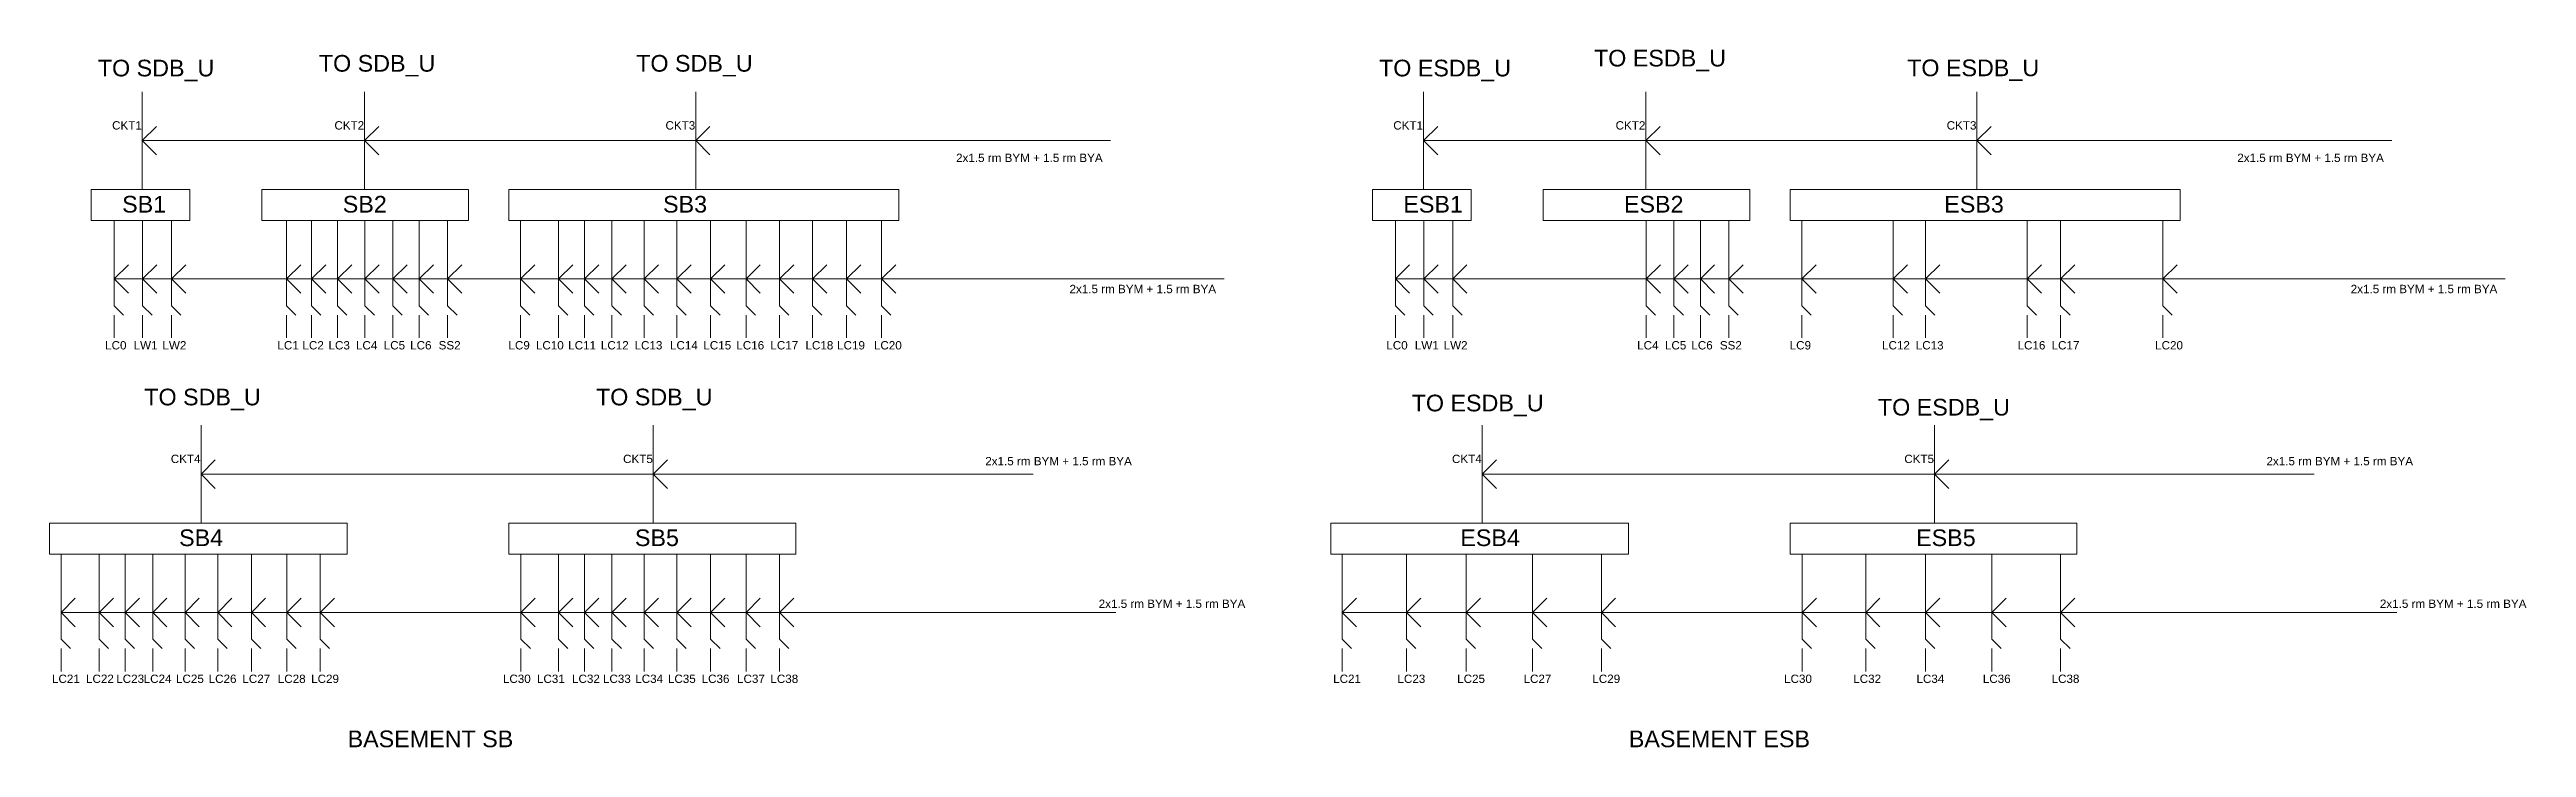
# Model space of a CAD drawing. Header units: inches. Extents: x 685 to 11694, y 256 to 9873.
# Drawn here: x 4816 to 8381, y 256 to 1260 of the extents above; entities that cross this region are included whole.
import ezdxf

# ---------------------------------------------------------------- set-up
doc = ezdxf.new("R2010")
doc.units = ezdxf.units.IN
doc.header["$MEASUREMENT"] = 0
doc.layers.add('6.Circuits', color=255, linetype='Continuous', lineweight=15)
doc.styles.add('Text 1', font='arial.ttf', dxfattribs={"height": 6})

msp = doc.modelspace()

# ---------------------------------------------------------------- texts
at = {"layer": '6.Circuits', "attachment_point": 1, "style": 'Text 1'}
for s, width, heights, insert, char_height in [('{\\fArial Baltic|b0|i0|c186|p34;TO SDB}_U', 192.0681827, [56.43323], (5203.85421, 1252.32717), 24), ('{\\fArial Baltic|b0|i0|c186|p34;TO SDB}_U', 192.0681827, [56.43323], (5660.57144, 1252.32717), 24), ('{\\fArial Baltic|b0|i0|c186|p34;TO ESDB}_U', 194.7559286, [67.77998], (7039.11709, 1259.80926), 24), ('{\\fArial Baltic|b0|i0|c186|p34;TO SDB}_U', 192.0681827, [56.43323], (4885.73847, 1245.52038), 24), ('{\\fArial Baltic|b0|i0|c186|p34;TO ESDB}_U', 194.7559286, [67.77998], (6729.73847, 1245.52038), 24), ('{\\fArial Baltic|b0|i0|c186|p34;TO ESDB}_U', 194.7559286, [67.77998], (7489.83067, 1245.79822), 24), ('{\\fArial Baltic|b0|i0|c186|p34;CKT}1', 14.5, [12.40928], (4906.23847, 1157.02038), 12), ('{\\fArial Baltic|b0|i0|c186|p34;CKT}2', 14.5, [0], (5226.23847, 1157.02038), 12), ('{\\fArial Baltic|b0|i0|c186|p34;CKT}3', 14.5, [0], (5702.73847, 1157.02038), 12), ('{\\fArial Baltic|b0|i0|c186|p34;CKT}1', 14.5, [12.40928], (6750.23847, 1157.02038), 12), ('{\\fArial Baltic|b0|i0|c186|p34;CKT}2', 14.5, [0], (7070.23847, 1157.02038), 12), ('{\\fArial Baltic|b0|i0|c186|p34;CKT}3', 14.5, [0], (7546.73847, 1157.02038), 12), ('2x1.5 rm BYM + 1.5 rm BYA', 234.9454297, [37.98024], (6120.98847, 1110.27038), 12), ('2x1.5 rm BYM + 1.5 rm BYA', 234.9454297, [37.98024], (7964.98847, 1110.27038), 12), ('{\\fArial Baltic|b0|i0|c186|p34;SB}1', 14.5, [0], (4920.73847, 1049.52038), 24), ('{\\fArial Baltic|b0|i0|c186|p34;SB}2', 14.5, [0], (5238.23847, 1049.52038), 24), ('{\\fArial Baltic|b0|i0|c186|p34;SB}3', 14.5, [0], (5699.23847, 1049.52038), 24), ('E{\\fArial Baltic|b0|i0|c186|p34;SB1}', 14.5, [0], (6764.73847, 1049.52038), 24), ('E{\\fArial Baltic|b0|i0|c186|p34;SB2}', 14.5, [0], (7082.23847, 1049.52038), 24), ('E{\\fArial Baltic|b0|i0|c186|p34;SB3}', 14.5, [0], (7543.23847, 1049.52038), 24), ('2x1.5 rm BYM + 1.5 rm BYA', 234.9454297, [37.98024], (6284.23847, 921.52038), 12), ('2x1.5 rm BYM + 1.5 rm BYA', 234.9454297, [37.98024], (8128.23847, 921.52038), 12), ('{\\fArial Baltic|b0|i0|c186|p34;LC}0', 14.5, [0], (4896.23847, 840.52038), 12), ('{\\fArial Baltic|b0|i0|c186|p34;L}W1', 14.5, [0], (4937.23847, 840.52038), 12), ('{\\fArial Baltic|b0|i0|c186|p34;L}W2', 14.5, [0], (4978.73847, 840.52038), 12), ('{\\fArial Baltic|b0|i0|c186|p34;LC}1', 14.5, [0], (5144.23847, 840.52038), 12), ('{\\fArial Baltic|b0|i0|c186|p34;LC}2', 14.5, [0], (5180.23847, 840.52038), 12), ('{\\fArial Baltic|b0|i0|c186|p34;L}C{\\fArial Baltic|b0|i0|c186|p34;3}', 14.5, [0], (5217.73847, 840.52038), 12), ('{\\fArial Baltic|b0|i0|c186|p34;L}C{\\fArial Baltic|b0|i0|c186|p34;4}', 14.5, [0], (5257.23847, 840.52038), 12), ('{\\fArial Baltic|b0|i0|c186|p34;L}C{\\fArial Baltic|b0|i0|c186|p34;5}', 14.5, [0], (5297.23847, 840.52038), 12), ('{\\fArial Baltic|b0|i0|c186|p34;L}C{\\fArial Baltic|b0|i0|c186|p34;6}', 14.5, [0], (5335.23847, 840.52038), 12), ('{\\fArial Baltic|b0|i0|c186|p34;SS2}', 14.5, [0], (5376.23847, 840.52038), 12), ('{\\fArial Baltic|b0|i0|c186|p34;LC}9', 14.5, [0], (5476.73847, 840.52038), 12), ('{\\fArial Baltic|b0|i0|c186|p34;LC}10', 14.5, [0], (5516.23847, 840.52038), 12), ('{\\fArial Baltic|b0|i0|c186|p34;LC}11', 14.5, [0], (5562.73847, 840.52038), 12), ('{\\fArial Baltic|b0|i0|c186|p34;LC}12', 14.5, [0], (5609.73847, 840.52038), 12), ('LC13', 14.5, [0], (5658.23847, 840.52038), 12), ('{\\fArial Baltic|b0|i0|c186|p34;LC1}4', 14.5, [0], (5709.23847, 840.52038), 12), ('{\\fArial Baltic|b0|i0|c186|p34;LC1}5', 14.5, [0], (5757.23847, 840.52038), 12), ('{\\fArial Baltic|b0|i0|c186|p34;LC1}6', 14.5, [0], (5804.73847, 840.52038), 12), ('{\\fArial Baltic|b0|i0|c186|p34;LC1}7', 14.5, [12.41746], (5853.73847, 840.52038), 12), ('{\\fArial Baltic|b0|i0|c186|p34;LC1}8', 14.5, [0], (5904.23847, 840.52038), 12), ('{\\fArial Baltic|b0|i0|c186|p34;LC1}9', 14.5, [0], (5949.73847, 840.52038), 12), ('{\\fArial Baltic|b0|i0|c186|p34;LC}20', 14.5, [0], (6002.73847, 840.52038), 12), ('{\\fArial Baltic|b0|i0|c186|p34;LC}0', 14.5, [0], (6740.23847, 840.52038), 12), ('{\\fArial Baltic|b0|i0|c186|p34;L}W1', 14.5, [0], (6781.23847, 840.52038), 12), ('{\\fArial Baltic|b0|i0|c186|p34;L}W2', 14.5, [0], (6822.73847, 840.52038), 12), ('{\\fArial Baltic|b0|i0|c186|p34;L}C{\\fArial Baltic|b0|i0|c186|p34;4}', 14.5, [0], (7101.23847, 840.52038), 12), ('{\\fArial Baltic|b0|i0|c186|p34;L}C{\\fArial Baltic|b0|i0|c186|p34;5}', 14.5, [0], (7141.23847, 840.52038), 12), ('{\\fArial Baltic|b0|i0|c186|p34;L}C{\\fArial Baltic|b0|i0|c186|p34;6}', 14.5, [0], (7179.23847, 840.52038), 12), ('{\\fArial Baltic|b0|i0|c186|p34;SS2}', 14.5, [0], (7220.23847, 840.52038), 12), ('{\\fArial Baltic|b0|i0|c186|p34;LC}9', 14.5, [0], (7320.73847, 840.52038), 12), ('{\\fArial Baltic|b0|i0|c186|p34;LC}12', 14.5, [0], (7453.73847, 840.52038), 12), ('LC13', 14.5, [0], (7502.23847, 840.52038), 12), ('{\\fArial Baltic|b0|i0|c186|p34;LC1}6', 14.5, [0], (7648.73847, 840.52038), 12), ('{\\fArial Baltic|b0|i0|c186|p34;LC1}7', 14.5, [12.41746], (7697.73847, 840.52038), 12), ('{\\fArial Baltic|b0|i0|c186|p34;LC}20', 14.5, [0], (7846.73847, 840.52038), 12), ('{\\fArial Baltic|b0|i0|c186|p34;TO SDB}_U', 192.0681827, [56.43323], (4952.56033, 772.05869), 24), ('{\\fArial Baltic|b0|i0|c186|p34;TO SDB}_U', 192.0681827, [56.43323], (5602.73384, 772.05869), 24), ('{\\fArial Baltic|b0|i0|c186|p34;TO ESDB}_U', 194.7559286, [67.77998], (6776.70125, 763.41706), 24), ('{\\fArial Baltic|b0|i0|c186|p34;TO ESDB}_U', 194.7559286, [67.77998], (7447.76398, 757.41232), 24), ('{\\fArial Baltic|b0|i0|c186|p34;CKT}4', 14.5, [0], (4990.73847, 677.02038), 12), ('{\\fArial Baltic|b0|i0|c186|p34;CKT}5', 14.5, [0], (5641.73847, 677.02038), 12), ('2x1.5 rm BYM + 1.5 rm BYA', 234.9454297, [37.98024], (6162.98847, 673.77038), 12), ('{\\fArial Baltic|b0|i0|c186|p34;CKT}4', 14.5, [0], (6834.73847, 677.02038), 12), ('{\\fArial Baltic|b0|i0|c186|p34;CKT}5', 14.5, [0], (7485.73847, 677.02038), 12), ('2x1.5 rm BYM + 1.5 rm BYA', 234.9454297, [37.98024], (8006.98847, 673.77038), 12), ('{\\fArial Baltic|b0|i0|c186|p34;SB}4', 14.5, [0], (5002.73847, 569.52038), 24), ('{\\fArial Baltic|b0|i0|c186|p34;SB}5', 14.5, [0], (5658.73847, 569.52038), 24), ('E{\\fArial Baltic|b0|i0|c186|p34;SB4}', 14.5, [0], (6846.73847, 569.52038), 24), ('E{\\fArial Baltic|b0|i0|c186|p34;SB5}', 14.5, [0], (7502.73847, 569.52038), 24), ('2x1.5 rm BYM + 1.5 rm BYA', 234.9454297, [37.98024], (6326.23847, 468.52038), 12), ('2x1.5 rm BYM + 1.5 rm BYA', 234.9454297, [37.98024], (8170.23847, 468.52038), 12), ('{\\fArial Baltic|b0|i0|c186|p34;LC}21', 22.269584, [0], (4819.73847, 360.52038), 12), ('{\\fArial Baltic|b0|i0|c186|p34;LC}22', 14.5, [0], (4868.73847, 360.52038), 12), ('{\\fArial Baltic|b0|i0|c186|p34;LC}23', 14.5, [0], (4912.23847, 360.52038), 12), ('{\\fArial Baltic|b0|i0|c186|p34;LC}24', 14.5, [0], (4951.73847, 360.52038), 12), ('{\\fArial Baltic|b0|i0|c186|p34;LC}25', 14.5, [0], (4998.23847, 360.52038), 12), ('{\\fArial Baltic|b0|i0|c186|p34;LC}26', 14.5, [0], (5045.23847, 360.52038), 12), ('{\\fArial Baltic|b0|i0|c186|p34;LC}27', 14.5, [0], (5093.73847, 360.52038), 12), ('{\\fArial Baltic|b0|i0|c186|p34;LC}28', 14.5, [0], (5144.73847, 360.52038), 12), ('{\\fArial Baltic|b0|i0|c186|p34;LC}29', 14.5, [0], (5192.73847, 360.52038), 12), ('{\\fArial Baltic|b0|i0|c186|p34;LC}30', 14.5, [0], (5468.73847, 360.52038), 12), ('{\\fArial Baltic|b0|i0|c186|p34;LC}31', 14.5, [0], (5517.73847, 360.52038), 12), ('{\\fArial Baltic|b0|i0|c186|p34;LC}32', 14.5, [0], (5568.23847, 360.52038), 12), ('{\\fArial Baltic|b0|i0|c186|p34;LC}33', 14.5, [0], (5612.73847, 360.52038), 12), ('{\\fArial Baltic|b0|i0|c186|p34;LC}34', 14.5, [0], (5659.23847, 360.52038), 12), ('{\\fArial Baltic|b0|i0|c186|p34;LC}35', 14.5, [0], (5706.23847, 360.52038), 12), ('{\\fArial Baltic|b0|i0|c186|p34;LC}36', 14.5, [0], (5754.73847, 360.52038), 12), ('{\\fArial Baltic|b0|i0|c186|p34;LC}37', 14.5, [0], (5805.73847, 360.52038), 12), ('{\\fArial Baltic|b0|i0|c186|p34;LC}38', 14.5, [0], (5853.73847, 360.52038), 12), ('{\\fArial Baltic|b0|i0|c186|p34;LC}21', 22.269584, [0], (6663.73847, 360.52038), 12), ('{\\fArial Baltic|b0|i0|c186|p34;LC}23', 14.5, [0], (6756.23847, 360.52038), 12), ('{\\fArial Baltic|b0|i0|c186|p34;LC}25', 14.5, [0], (6842.23847, 360.52038), 12), ('{\\fArial Baltic|b0|i0|c186|p34;LC}27', 14.5, [0], (6937.73847, 360.52038), 12), ('{\\fArial Baltic|b0|i0|c186|p34;LC}29', 14.5, [0], (7036.73847, 360.52038), 12), ('{\\fArial Baltic|b0|i0|c186|p34;LC}30', 14.5, [0], (7312.73847, 360.52038), 12), ('{\\fArial Baltic|b0|i0|c186|p34;LC}32', 14.5, [0], (7412.23847, 360.52038), 12), ('{\\fArial Baltic|b0|i0|c186|p34;LC}34', 14.5, [0], (7503.23847, 360.52038), 12), ('{\\fArial Baltic|b0|i0|c186|p34;LC}36', 14.5, [0], (7598.73847, 360.52038), 12), ('{\\fArial Baltic|b0|i0|c186|p34;LC}38', 14.5, [0], (7697.73847, 360.52038), 12), ('BASEMENT{\\fArial Baltic|b0|i0|c186|p34; SB}', 247.1568428, [55.99744], (5245.23847, 280.02038), 24), ('{\\fArial Baltic|b0|i0|c186|p34;BASEMENT }E{\\fArial Baltic|b0|i0|c186|p34;SB}', 320.49881, [68.68005], (7089.23847, 280.02038), 24)]:
    msp.add_mtext_dynamic_manual_height_columns(s, width=width, gutter_width=30, heights=heights, dxfattribs=dict(at, insert=insert, char_height=char_height))

# ---------------------------------------------------------------- linework, layer by layer
at = {"layer": '6.Circuits'}
for p, q in [((4949.73847, 1058.52038), (4949.73847, 1199.52038)), ((5269.73847, 1058.52038), (5269.73847, 1199.52038)), ((5746.23847, 1058.52038), (5746.23847, 1199.52038)), ((6793.73847, 1058.52038), (6793.73847, 1199.52038)), ((7113.73847, 1058.52038), (7113.73847, 1199.52038)), ((7590.23847, 1058.52038), (7590.23847, 1199.52038)), ((4949.73847, 1129.02038), (4970.23847, 1149.52038)), ((5269.73847, 1129.02038), (5290.23847, 1149.52038)), ((5746.23847, 1129.02038), (5766.73847, 1149.52038)), ((6793.73847, 1129.02038), (6814.23847, 1149.52038)), ((7113.73847, 1129.02038), (7134.23847, 1149.52038)), ((7590.23847, 1129.02038), (7610.73847, 1149.52038)), ((4949.73847, 1129.02038), (6343.23847, 1129.02038)), ((4949.73847, 1129.02038), (4970.23847, 1108.52038)), ((5269.73847, 1129.02038), (5290.23847, 1108.52038)), ((5746.23847, 1129.02038), (5766.73847, 1108.52038)), ((6793.73847, 1129.02038), (8187.23847, 1129.02038)), ((6793.73847, 1129.02038), (6814.23847, 1108.52038)), ((7113.73847, 1129.02038), (7134.23847, 1108.52038)), ((7590.23847, 1129.02038), (7610.73847, 1108.52038)), ((4909.23847, 930.02038), (4909.23847, 1014.02038)), ((4950.23847, 930.02038), (4950.23847, 1014.02038)), ((4991.73847, 930.02038), (4991.73847, 1014.02038)), ((5157.23847, 930.02038), (5157.23847, 1014.02038)), ((5193.23847, 930.02038), (5193.23847, 1014.02038)), ((5230.73847, 930.02038), (5230.73847, 1014.02038)), ((5270.23847, 930.02038), (5270.23847, 1014.02038)), ((5310.23847, 930.02038), (5310.23847, 1014.02038)), ((5348.23847, 930.02038), (5348.23847, 1014.02038)), ((5389.23847, 930.02038), (5389.23847, 1014.02038)), ((5494.23847, 930.02038), (5494.23847, 1014.02038)), ((5548.73847, 930.02038), (5548.73847, 1014.02038)), ((5586.23847, 930.02038), (5586.23847, 1014.02038)), ((5625.73847, 930.02038), (5625.73847, 1014.02038)), ((5672.23847, 930.02038), (5672.23847, 1014.02038)), ((5719.23847, 930.02038), (5719.23847, 1014.02038)), ((5767.73847, 930.02038), (5767.73847, 1014.02038)), ((5818.73847, 930.02038), (5818.73847, 1014.02038)), ((5866.73847, 930.02038), (5866.73847, 1014.02038)), ((5914.23847, 930.02038), (5914.23847, 1014.02038)), ((5963.23847, 930.02038), (5963.23847, 1014.02038)), ((6013.73847, 930.02038), (6013.73847, 1014.02038)), ((6753.23847, 930.02038), (6753.23847, 1014.02038)), ((6794.23847, 930.02038), (6794.23847, 1014.02038)), ((6835.73847, 930.02038), (6835.73847, 1014.02038)), ((7114.23847, 930.02038), (7114.23847, 1014.02038)), ((7154.23847, 930.02038), (7154.23847, 1014.02038)), ((7192.23847, 930.02038), (7192.23847, 1014.02038)), ((7233.23847, 930.02038), (7233.23847, 1014.02038)), ((7338.23847, 930.02038), (7338.23847, 1014.02038)), ((7469.73847, 930.02038), (7469.73847, 1014.02038)), ((7516.23847, 930.02038), (7516.23847, 1014.02038)), ((7662.73847, 930.02038), (7662.73847, 1014.02038)), ((7710.73847, 930.02038), (7710.73847, 1014.02038)), ((7857.73847, 930.02038), (7857.73847, 1014.02038)), ((4909.23847, 930.02038), (4929.73847, 950.52038)), ((4909.23847, 930.02038), (4909.23847, 891.52038)), ((4909.23847, 930.02038), (4929.73847, 909.52038)), ((4909.23847, 930.02038), (6506.73847, 930.02038)), ((4950.23847, 930.02038), (4970.73847, 950.52038)), ((4950.23847, 930.02038), (4950.23847, 891.52038)), ((4950.23847, 930.02038), (4970.73847, 909.52038)), ((4991.73847, 930.02038), (5012.23847, 950.52038)), ((4991.73847, 930.02038), (4991.73847, 891.52038)), ((4991.73847, 930.02038), (5012.23847, 909.52038)), ((5157.23847, 930.02038), (5177.73847, 950.52038)), ((5157.23847, 930.02038), (5157.23847, 891.52038)), ((5157.23847, 930.02038), (5177.73847, 909.52038)), ((5193.23847, 930.02038), (5213.73847, 950.52038)), ((5193.23847, 930.02038), (5193.23847, 891.52038)), ((5193.23847, 930.02038), (5213.73847, 909.52038)), ((5230.73847, 930.02038), (5251.23847, 950.52038)), ((5230.73847, 930.02038), (5230.73847, 891.52038)), ((5230.73847, 930.02038), (5251.23847, 909.52038)), ((5270.23847, 930.02038), (5290.73847, 950.52038)), ((5270.23847, 930.02038), (5270.23847, 891.52038)), ((5270.23847, 930.02038), (5290.73847, 909.52038)), ((5310.23847, 930.02038), (5330.73847, 950.52038)), ((5310.23847, 930.02038), (5310.23847, 891.52038)), ((5310.23847, 930.02038), (5330.73847, 909.52038)), ((5348.23847, 930.02038), (5368.73847, 950.52038)), ((5348.23847, 930.02038), (5348.23847, 891.52038)), ((5348.23847, 930.02038), (5368.73847, 909.52038)), ((5389.23847, 930.02038), (5409.73847, 950.52038)), ((5389.23847, 930.02038), (5389.23847, 891.52038)), ((5389.23847, 930.02038), (5409.73847, 909.52038)), ((5494.23847, 930.02038), (5514.73847, 950.52038)), ((5494.23847, 930.02038), (5494.23847, 891.52038)), ((5494.23847, 930.02038), (5514.73847, 909.52038)), ((5548.73847, 930.02038), (5569.23847, 950.52038)), ((5548.73847, 930.02038), (5548.73847, 891.52038)), ((5548.73847, 930.02038), (5569.23847, 909.52038)), ((5586.23847, 930.02038), (5606.73847, 950.52038)), ((5586.23847, 930.02038), (5586.23847, 891.52038)), ((5586.23847, 930.02038), (5606.73847, 909.52038)), ((5625.73847, 930.02038), (5646.23847, 950.52038)), ((5625.73847, 930.02038), (5625.73847, 891.52038)), ((5625.73847, 930.02038), (5646.23847, 909.52038)), ((5672.23847, 930.02038), (5692.73847, 950.52038)), ((5672.23847, 930.02038), (5672.23847, 891.52038)), ((5672.23847, 930.02038), (5692.73847, 909.52038)), ((5719.23847, 930.02038), (5739.73847, 950.52038)), ((5719.23847, 930.02038), (5719.23847, 891.52038)), ((5719.23847, 930.02038), (5739.73847, 909.52038)), ((5767.73847, 930.02038), (5788.23847, 950.52038)), ((5767.73847, 930.02038), (5767.73847, 891.52038)), ((5767.73847, 930.02038), (5788.23847, 909.52038)), ((5818.73847, 930.02038), (5839.23847, 950.52038)), ((5818.73847, 930.02038), (5818.73847, 891.52038)), ((5818.73847, 930.02038), (5839.23847, 909.52038)), ((5866.73847, 930.02038), (5887.23847, 950.52038)), ((5866.73847, 930.02038), (5866.73847, 891.52038)), ((5866.73847, 930.02038), (5887.23847, 909.52038)), ((5914.23847, 930.02038), (5934.73847, 950.52038)), ((5914.23847, 930.02038), (5914.23847, 891.52038)), ((5914.23847, 930.02038), (5934.73847, 909.52038)), ((5963.23847, 930.02038), (5983.73847, 950.52038)), ((5963.23847, 930.02038), (5963.23847, 891.52038)), ((5963.23847, 930.02038), (5983.73847, 909.52038)), ((6013.73847, 930.02038), (6034.23847, 950.52038)), ((6013.73847, 930.02038), (6013.73847, 891.52038)), ((6013.73847, 930.02038), (6034.23847, 909.52038)), ((6753.23847, 930.02038), (6773.73847, 950.52038)), ((6753.23847, 930.02038), (6753.23847, 891.52038)), ((6753.23847, 930.02038), (6773.73847, 909.52038)), ((6753.23847, 930.02038), (8350.73847, 930.02038)), ((6794.23847, 930.02038), (6814.73847, 950.52038)), ((6794.23847, 930.02038), (6794.23847, 891.52038)), ((6794.23847, 930.02038), (6814.73847, 909.52038)), ((6835.73847, 930.02038), (6856.23847, 950.52038)), ((6835.73847, 930.02038), (6835.73847, 891.52038)), ((6835.73847, 930.02038), (6856.23847, 909.52038)), ((7114.23847, 930.02038), (7134.73847, 950.52038)), ((7114.23847, 930.02038), (7114.23847, 891.52038)), ((7114.23847, 930.02038), (7134.73847, 909.52038)), ((7154.23847, 930.02038), (7174.73847, 950.52038)), ((7154.23847, 930.02038), (7154.23847, 891.52038)), ((7154.23847, 930.02038), (7174.73847, 909.52038)), ((7192.23847, 930.02038), (7212.73847, 950.52038)), ((7192.23847, 930.02038), (7192.23847, 891.52038)), ((7192.23847, 930.02038), (7212.73847, 909.52038)), ((7233.23847, 930.02038), (7253.73847, 950.52038)), ((7233.23847, 930.02038), (7233.23847, 891.52038)), ((7233.23847, 930.02038), (7253.73847, 909.52038)), ((7338.23847, 930.02038), (7358.73847, 950.52038)), ((7338.23847, 930.02038), (7338.23847, 891.52038)), ((7338.23847, 930.02038), (7358.73847, 909.52038)), ((7469.73847, 930.02038), (7490.23847, 950.52038)), ((7469.73847, 930.02038), (7469.73847, 891.52038)), ((7469.73847, 930.02038), (7490.23847, 909.52038)), ((7516.23847, 930.02038), (7536.73847, 950.52038)), ((7516.23847, 930.02038), (7516.23847, 891.52038)), ((7516.23847, 930.02038), (7536.73847, 909.52038)), ((7662.73847, 930.02038), (7683.23847, 950.52038)), ((7662.73847, 930.02038), (7662.73847, 891.52038)), ((7662.73847, 930.02038), (7683.23847, 909.52038)), ((7710.73847, 930.02038), (7731.23847, 950.52038)), ((7710.73847, 930.02038), (7710.73847, 891.52038)), ((7710.73847, 930.02038), (7731.23847, 909.52038)), ((7857.73847, 930.02038), (7878.23847, 950.52038)), ((7857.73847, 930.02038), (7857.73847, 891.52038)), ((7857.73847, 930.02038), (7878.23847, 909.52038)), ((4909.23847, 891.52038), (4922.73847, 878.02038)), ((4950.23847, 891.52038), (4963.73847, 878.02038)), ((4991.73847, 891.52038), (5005.23847, 878.02038)), ((5157.23847, 891.52038), (5170.73847, 878.02038)), ((5193.23847, 891.52038), (5206.73847, 878.02038)), ((5230.73847, 891.52038), (5244.23847, 878.02038)), ((5270.23847, 891.52038), (5283.73847, 878.02038)), ((5310.23847, 891.52038), (5323.73847, 878.02038)), ((5348.23847, 891.52038), (5361.73847, 878.02038)), ((5389.23847, 891.52038), (5402.73847, 878.02038)), ((5494.23847, 891.52038), (5507.73847, 878.02038)), ((5548.73847, 891.52038), (5562.23847, 878.02038)), ((5586.23847, 891.52038), (5599.73847, 878.02038)), ((5625.73847, 891.52038), (5639.23847, 878.02038)), ((5672.23847, 891.52038), (5685.73847, 878.02038)), ((5719.23847, 891.52038), (5732.73847, 878.02038)), ((5767.73847, 891.52038), (5781.23847, 878.02038)), ((5818.73847, 891.52038), (5832.23847, 878.02038)), ((5866.73847, 891.52038), (5880.23847, 878.02038)), ((5914.23847, 891.52038), (5927.73847, 878.02038)), ((5963.23847, 891.52038), (5976.73847, 878.02038)), ((6013.73847, 891.52038), (6027.23847, 878.02038)), ((6753.23847, 891.52038), (6766.73847, 878.02038)), ((6794.23847, 891.52038), (6807.73847, 878.02038)), ((6835.73847, 891.52038), (6849.23847, 878.02038)), ((7114.23847, 891.52038), (7127.73847, 878.02038)), ((7154.23847, 891.52038), (7167.73847, 878.02038)), ((7192.23847, 891.52038), (7205.73847, 878.02038)), ((7233.23847, 891.52038), (7246.73847, 878.02038)), ((7338.23847, 891.52038), (7351.73847, 878.02038)), ((7469.73847, 891.52038), (7483.23847, 878.02038)), ((7516.23847, 891.52038), (7529.73847, 878.02038)), ((7662.73847, 891.52038), (7676.23847, 878.02038)), ((7710.73847, 891.52038), (7724.23847, 878.02038)), ((7857.73847, 891.52038), (7871.23847, 878.02038)), ((4909.23847, 878.02038), (4909.23847, 845.02038)), ((4950.23847, 878.02038), (4950.23847, 845.02038)), ((4991.73847, 878.02038), (4991.73847, 845.02038)), ((5157.23847, 878.02038), (5157.23847, 845.02038)), ((5193.23847, 878.02038), (5193.23847, 845.02038)), ((5230.73847, 878.02038), (5230.73847, 845.02038)), ((5270.23847, 878.02038), (5270.23847, 845.02038)), ((5310.23847, 878.02038), (5310.23847, 845.02038)), ((5348.23847, 878.02038), (5348.23847, 845.02038)), ((5389.23847, 878.02038), (5389.23847, 845.02038)), ((5494.23847, 878.02038), (5494.23847, 845.02038)), ((5548.73847, 878.02038), (5548.73847, 845.02038)), ((5586.23847, 878.02038), (5586.23847, 845.02038)), ((5625.73847, 878.02038), (5625.73847, 845.02038)), ((5672.23847, 878.02038), (5672.23847, 845.02038)), ((5719.23847, 878.02038), (5719.23847, 845.02038)), ((5767.73847, 878.02038), (5767.73847, 845.02038)), ((5818.73847, 878.02038), (5818.73847, 845.02038)), ((5866.73847, 878.02038), (5866.73847, 845.02038)), ((5914.23847, 878.02038), (5914.23847, 845.02038)), ((5963.23847, 878.02038), (5963.23847, 845.02038)), ((6013.73847, 878.02038), (6013.73847, 845.02038)), ((6753.23847, 878.02038), (6753.23847, 845.02038)), ((6794.23847, 878.02038), (6794.23847, 845.02038)), ((6835.73847, 878.02038), (6835.73847, 845.02038)), ((7114.23847, 878.02038), (7114.23847, 845.02038)), ((7154.23847, 878.02038), (7154.23847, 845.02038)), ((7192.23847, 878.02038), (7192.23847, 845.02038)), ((7233.23847, 878.02038), (7233.23847, 845.02038)), ((7338.23847, 878.02038), (7338.23847, 845.02038)), ((7469.73847, 878.02038), (7469.73847, 845.02038)), ((7516.23847, 878.02038), (7516.23847, 845.02038)), ((7662.73847, 878.02038), (7662.73847, 845.02038)), ((7710.73847, 878.02038), (7710.73847, 845.02038)), ((7857.73847, 878.02038), (7857.73847, 845.02038)), ((5034.23847, 578.52038), (5034.23847, 719.52038)), ((5685.23847, 578.52038), (5685.23847, 719.52038)), ((6878.23847, 578.52038), (6878.23847, 719.52038)), ((7529.23847, 578.52038), (7529.23847, 719.52038)), ((5034.23847, 649.02038), (5054.73847, 669.52038)), ((5034.23847, 649.02038), (5054.73847, 628.52038)), ((5034.73847, 649.02038), (6231.73847, 649.02038)), ((5685.23847, 649.02038), (5705.73847, 669.52038)), ((5685.23847, 649.02038), (5705.73847, 628.52038)), ((6878.23847, 649.02038), (6898.73847, 669.52038)), ((6878.23847, 649.02038), (6898.73847, 628.52038)), ((6878.73847, 649.02038), (8075.73847, 649.02038)), ((7529.23847, 649.02038), (7549.73847, 669.52038)), ((7529.23847, 649.02038), (7549.73847, 628.52038)), ((4832.73847, 450.02038), (4832.73847, 534.02038)), ((4887.73847, 450.02038), (4887.73847, 534.02038)), ((4925.23847, 450.02038), (4925.23847, 534.02038)), ((4964.73847, 450.02038), (4964.73847, 534.02038)), ((5011.23847, 450.02038), (5011.23847, 534.02038)), ((5058.23847, 450.02038), (5058.23847, 534.02038)), ((5106.73847, 450.02038), (5106.73847, 534.02038)), ((5157.73847, 450.02038), (5157.73847, 534.02038)), ((5205.73847, 450.02038), (5205.73847, 534.02038)), ((5494.73847, 450.02038), (5494.73847, 534.02038)), ((5548.73847, 450.02038), (5548.73847, 534.02038)), ((5586.23847, 450.02038), (5586.23847, 534.02038)), ((5625.73847, 450.02038), (5625.73847, 534.02038)), ((5672.23847, 450.02038), (5672.23847, 534.02038)), ((5719.23847, 450.02038), (5719.23847, 534.02038)), ((5767.73847, 450.02038), (5767.73847, 534.02038)), ((5818.73847, 450.02038), (5818.73847, 534.02038)), ((5866.73847, 450.02038), (5866.73847, 534.02038)), ((6676.73847, 450.02038), (6676.73847, 534.02038)), ((6769.23847, 450.02038), (6769.23847, 534.02038)), ((6855.23847, 450.02038), (6855.23847, 534.02038)), ((6950.73847, 450.02038), (6950.73847, 534.02038)), ((7049.73847, 450.02038), (7049.73847, 534.02038)), ((7338.73847, 450.02038), (7338.73847, 534.02038)), ((7430.23847, 450.02038), (7430.23847, 534.02038)), ((7516.23847, 450.02038), (7516.23847, 534.02038)), ((7611.73847, 450.02038), (7611.73847, 534.02038)), ((7710.73847, 450.02038), (7710.73847, 534.02038)), ((4832.73847, 450.02038), (4853.23847, 470.52038)), ((4887.73847, 450.02038), (4908.23847, 470.52038)), ((4925.23847, 450.02038), (4945.73847, 470.52038)), ((4964.73847, 450.02038), (4985.23847, 470.52038)), ((5011.23847, 450.02038), (5031.73847, 470.52038)), ((5058.23847, 450.02038), (5078.73847, 470.52038)), ((5106.73847, 450.02038), (5127.23847, 470.52038)), ((5157.73847, 450.02038), (5178.23847, 470.52038)), ((5205.73847, 450.02038), (5226.23847, 470.52038)), ((5494.73847, 450.02038), (5515.23847, 470.52038)), ((5548.73847, 450.02038), (5569.23847, 470.52038)), ((5586.23847, 450.02038), (5606.73847, 470.52038)), ((5625.73847, 450.02038), (5646.23847, 470.52038)), ((5672.23847, 450.02038), (5692.73847, 470.52038)), ((5719.23847, 450.02038), (5739.73847, 470.52038)), ((5767.73847, 450.02038), (5788.23847, 470.52038)), ((5818.73847, 450.02038), (5839.23847, 470.52038)), ((5866.73847, 450.02038), (5887.23847, 470.52038)), ((6676.73847, 450.02038), (6697.23847, 470.52038)), ((6769.23847, 450.02038), (6789.73847, 470.52038)), ((6855.23847, 450.02038), (6875.73847, 470.52038)), ((6950.73847, 450.02038), (6971.23847, 470.52038)), ((7049.73847, 450.02038), (7070.23847, 470.52038)), ((7338.73847, 450.02038), (7359.23847, 470.52038)), ((7430.23847, 450.02038), (7450.73847, 470.52038)), ((7516.23847, 450.02038), (7536.73847, 470.52038)), ((7611.73847, 450.02038), (7632.23847, 470.52038)), ((7710.73847, 450.02038), (7731.23847, 470.52038)), ((4832.73847, 450.02038), (4832.73847, 411.52038)), ((4832.73847, 450.02038), (4853.23847, 429.52038)), ((4832.73847, 450.02038), (6350.73847, 450.02038)), ((4887.73847, 450.02038), (4887.73847, 411.52038)), ((4887.73847, 450.02038), (4908.23847, 429.52038)), ((4925.23847, 450.02038), (4925.23847, 411.52038)), ((4925.23847, 450.02038), (4945.73847, 429.52038)), ((4964.73847, 450.02038), (4964.73847, 411.52038)), ((4964.73847, 450.02038), (4985.23847, 429.52038)), ((5011.23847, 450.02038), (5011.23847, 411.52038)), ((5011.23847, 450.02038), (5031.73847, 429.52038)), ((5058.23847, 450.02038), (5058.23847, 411.52038)), ((5058.23847, 450.02038), (5078.73847, 429.52038)), ((5106.73847, 450.02038), (5106.73847, 411.52038)), ((5106.73847, 450.02038), (5127.23847, 429.52038)), ((5157.73847, 450.02038), (5157.73847, 411.52038)), ((5157.73847, 450.02038), (5178.23847, 429.52038)), ((5205.73847, 450.02038), (5205.73847, 411.52038)), ((5205.73847, 450.02038), (5226.23847, 429.52038)), ((5494.73847, 450.02038), (5494.73847, 411.52038)), ((5494.73847, 450.02038), (5515.23847, 429.52038)), ((5548.73847, 450.02038), (5548.73847, 411.52038)), ((5548.73847, 450.02038), (5569.23847, 429.52038)), ((5586.23847, 450.02038), (5586.23847, 411.52038)), ((5586.23847, 450.02038), (5606.73847, 429.52038)), ((5625.73847, 450.02038), (5625.73847, 411.52038)), ((5625.73847, 450.02038), (5646.23847, 429.52038)), ((5672.23847, 450.02038), (5672.23847, 411.52038)), ((5672.23847, 450.02038), (5692.73847, 429.52038)), ((5719.23847, 450.02038), (5719.23847, 411.52038)), ((5719.23847, 450.02038), (5739.73847, 429.52038)), ((5767.73847, 450.02038), (5767.73847, 411.52038)), ((5767.73847, 450.02038), (5788.23847, 429.52038)), ((5818.73847, 450.02038), (5818.73847, 411.52038)), ((5818.73847, 450.02038), (5839.23847, 429.52038)), ((5866.73847, 450.02038), (5866.73847, 411.52038)), ((5866.73847, 450.02038), (5887.23847, 429.52038)), ((6676.73847, 450.02038), (6676.73847, 411.52038)), ((6676.73847, 450.02038), (6697.23847, 429.52038)), ((6676.73847, 450.02038), (8194.73847, 450.02038)), ((6769.23847, 450.02038), (6769.23847, 411.52038)), ((6769.23847, 450.02038), (6789.73847, 429.52038)), ((6855.23847, 450.02038), (6855.23847, 411.52038)), ((6855.23847, 450.02038), (6875.73847, 429.52038)), ((6950.73847, 450.02038), (6950.73847, 411.52038)), ((6950.73847, 450.02038), (6971.23847, 429.52038)), ((7049.73847, 450.02038), (7049.73847, 411.52038)), ((7049.73847, 450.02038), (7070.23847, 429.52038)), ((7338.73847, 450.02038), (7338.73847, 411.52038)), ((7338.73847, 450.02038), (7359.23847, 429.52038)), ((7430.23847, 450.02038), (7430.23847, 411.52038)), ((7430.23847, 450.02038), (7450.73847, 429.52038)), ((7516.23847, 450.02038), (7516.23847, 411.52038)), ((7516.23847, 450.02038), (7536.73847, 429.52038)), ((7611.73847, 450.02038), (7611.73847, 411.52038)), ((7611.73847, 450.02038), (7632.23847, 429.52038)), ((7710.73847, 450.02038), (7710.73847, 411.52038)), ((7710.73847, 450.02038), (7731.23847, 429.52038)), ((4832.73847, 411.52038), (4846.23847, 398.02038)), ((4832.73847, 398.02038), (4832.73847, 365.02038)), ((4887.73847, 411.52038), (4901.23847, 398.02038)), ((4887.73847, 398.02038), (4887.73847, 365.02038)), ((4925.23847, 411.52038), (4938.73847, 398.02038)), ((4925.23847, 398.02038), (4925.23847, 365.02038)), ((4964.73847, 411.52038), (4978.23847, 398.02038)), ((4964.73847, 398.02038), (4964.73847, 365.02038)), ((5011.23847, 411.52038), (5024.73847, 398.02038)), ((5011.23847, 398.02038), (5011.23847, 365.02038)), ((5058.23847, 411.52038), (5071.73847, 398.02038)), ((5058.23847, 398.02038), (5058.23847, 365.02038)), ((5106.73847, 411.52038), (5120.23847, 398.02038)), ((5106.73847, 398.02038), (5106.73847, 365.02038)), ((5157.73847, 411.52038), (5171.23847, 398.02038)), ((5157.73847, 398.02038), (5157.73847, 365.02038)), ((5205.73847, 411.52038), (5219.23847, 398.02038)), ((5205.73847, 398.02038), (5205.73847, 365.02038)), ((5494.73847, 411.52038), (5508.23847, 398.02038)), ((5494.73847, 398.02038), (5494.73847, 365.02038)), ((5548.73847, 411.52038), (5562.23847, 398.02038)), ((5548.73847, 398.02038), (5548.73847, 365.02038)), ((5586.23847, 411.52038), (5599.73847, 398.02038)), ((5586.23847, 398.02038), (5586.23847, 365.02038)), ((5625.73847, 411.52038), (5639.23847, 398.02038)), ((5625.73847, 398.02038), (5625.73847, 365.02038)), ((5672.23847, 411.52038), (5685.73847, 398.02038)), ((5672.23847, 398.02038), (5672.23847, 365.02038)), ((5719.23847, 411.52038), (5732.73847, 398.02038)), ((5719.23847, 398.02038), (5719.23847, 365.02038)), ((5767.73847, 411.52038), (5781.23847, 398.02038)), ((5767.73847, 398.02038), (5767.73847, 365.02038)), ((5818.73847, 411.52038), (5832.23847, 398.02038)), ((5818.73847, 398.02038), (5818.73847, 365.02038)), ((5866.73847, 411.52038), (5880.23847, 398.02038)), ((5866.73847, 398.02038), (5866.73847, 365.02038)), ((6676.73847, 411.52038), (6690.23847, 398.02038)), ((6676.73847, 398.02038), (6676.73847, 365.02038)), ((6769.23847, 411.52038), (6782.73847, 398.02038)), ((6769.23847, 398.02038), (6769.23847, 365.02038)), ((6855.23847, 411.52038), (6868.73847, 398.02038)), ((6855.23847, 398.02038), (6855.23847, 365.02038)), ((6950.73847, 411.52038), (6964.23847, 398.02038)), ((6950.73847, 398.02038), (6950.73847, 365.02038)), ((7049.73847, 411.52038), (7063.23847, 398.02038)), ((7049.73847, 398.02038), (7049.73847, 365.02038)), ((7338.73847, 411.52038), (7352.23847, 398.02038)), ((7338.73847, 398.02038), (7338.73847, 365.02038)), ((7430.23847, 411.52038), (7443.73847, 398.02038)), ((7430.23847, 398.02038), (7430.23847, 365.02038)), ((7516.23847, 411.52038), (7529.73847, 398.02038)), ((7516.23847, 398.02038), (7516.23847, 365.02038)), ((7611.73847, 411.52038), (7625.23847, 398.02038)), ((7611.73847, 398.02038), (7611.73847, 365.02038)), ((7710.73847, 411.52038), (7724.23847, 398.02038)), ((7710.73847, 398.02038), (7710.73847, 365.02038))]:
    msp.add_line(p, q, dxfattribs=at)
for points in [[(4876.23847, 1058.52038), (5018.23847, 1058.52038), (5018.23847, 1014.02038), (4876.23847, 1014.02038)], [(5121.73847, 1058.52038), (5419.23847, 1058.52038), (5419.23847, 1014.02038), (5121.73847, 1014.02038)], [(5477.23847, 1058.52038), (6038.73847, 1058.52038), (6038.73847, 1014.02038), (5477.23847, 1014.02038)], [(6720.23847, 1058.52038), (6862.23847, 1058.52038), (6862.23847, 1014.02038), (6720.23847, 1014.02038)], [(6965.73847, 1058.52038), (7263.23847, 1058.52038), (7263.23847, 1014.02038), (6965.73847, 1014.02038)], [(7321.23847, 1058.52038), (7882.73847, 1058.52038), (7882.73847, 1014.02038), (7321.23847, 1014.02038)], [(4816.23847, 578.52038), (5244.73847, 578.52038), (5244.73847, 534.02038), (4816.23847, 534.02038)], [(5477.23847, 578.52038), (5890.23847, 578.52038), (5890.23847, 534.02038), (5477.23847, 534.02038)], [(6660.23847, 578.52038), (7088.73847, 578.52038), (7088.73847, 534.02038), (6660.23847, 534.02038)], [(7321.23847, 578.52038), (7734.23847, 578.52038), (7734.23847, 534.02038), (7321.23847, 534.02038)]]:
    msp.add_lwpolyline(points, close=True, dxfattribs=at)

msp.set_redraw_order([(e.dxf.handle, doc.entitydb.next_handle()) for e in msp.query("TEXT MTEXT ATTDEF DIMENSION ARC_DIMENSION")])  # texts and dimensions are drawn at this point

doc.saveas('drawing.dxf')
